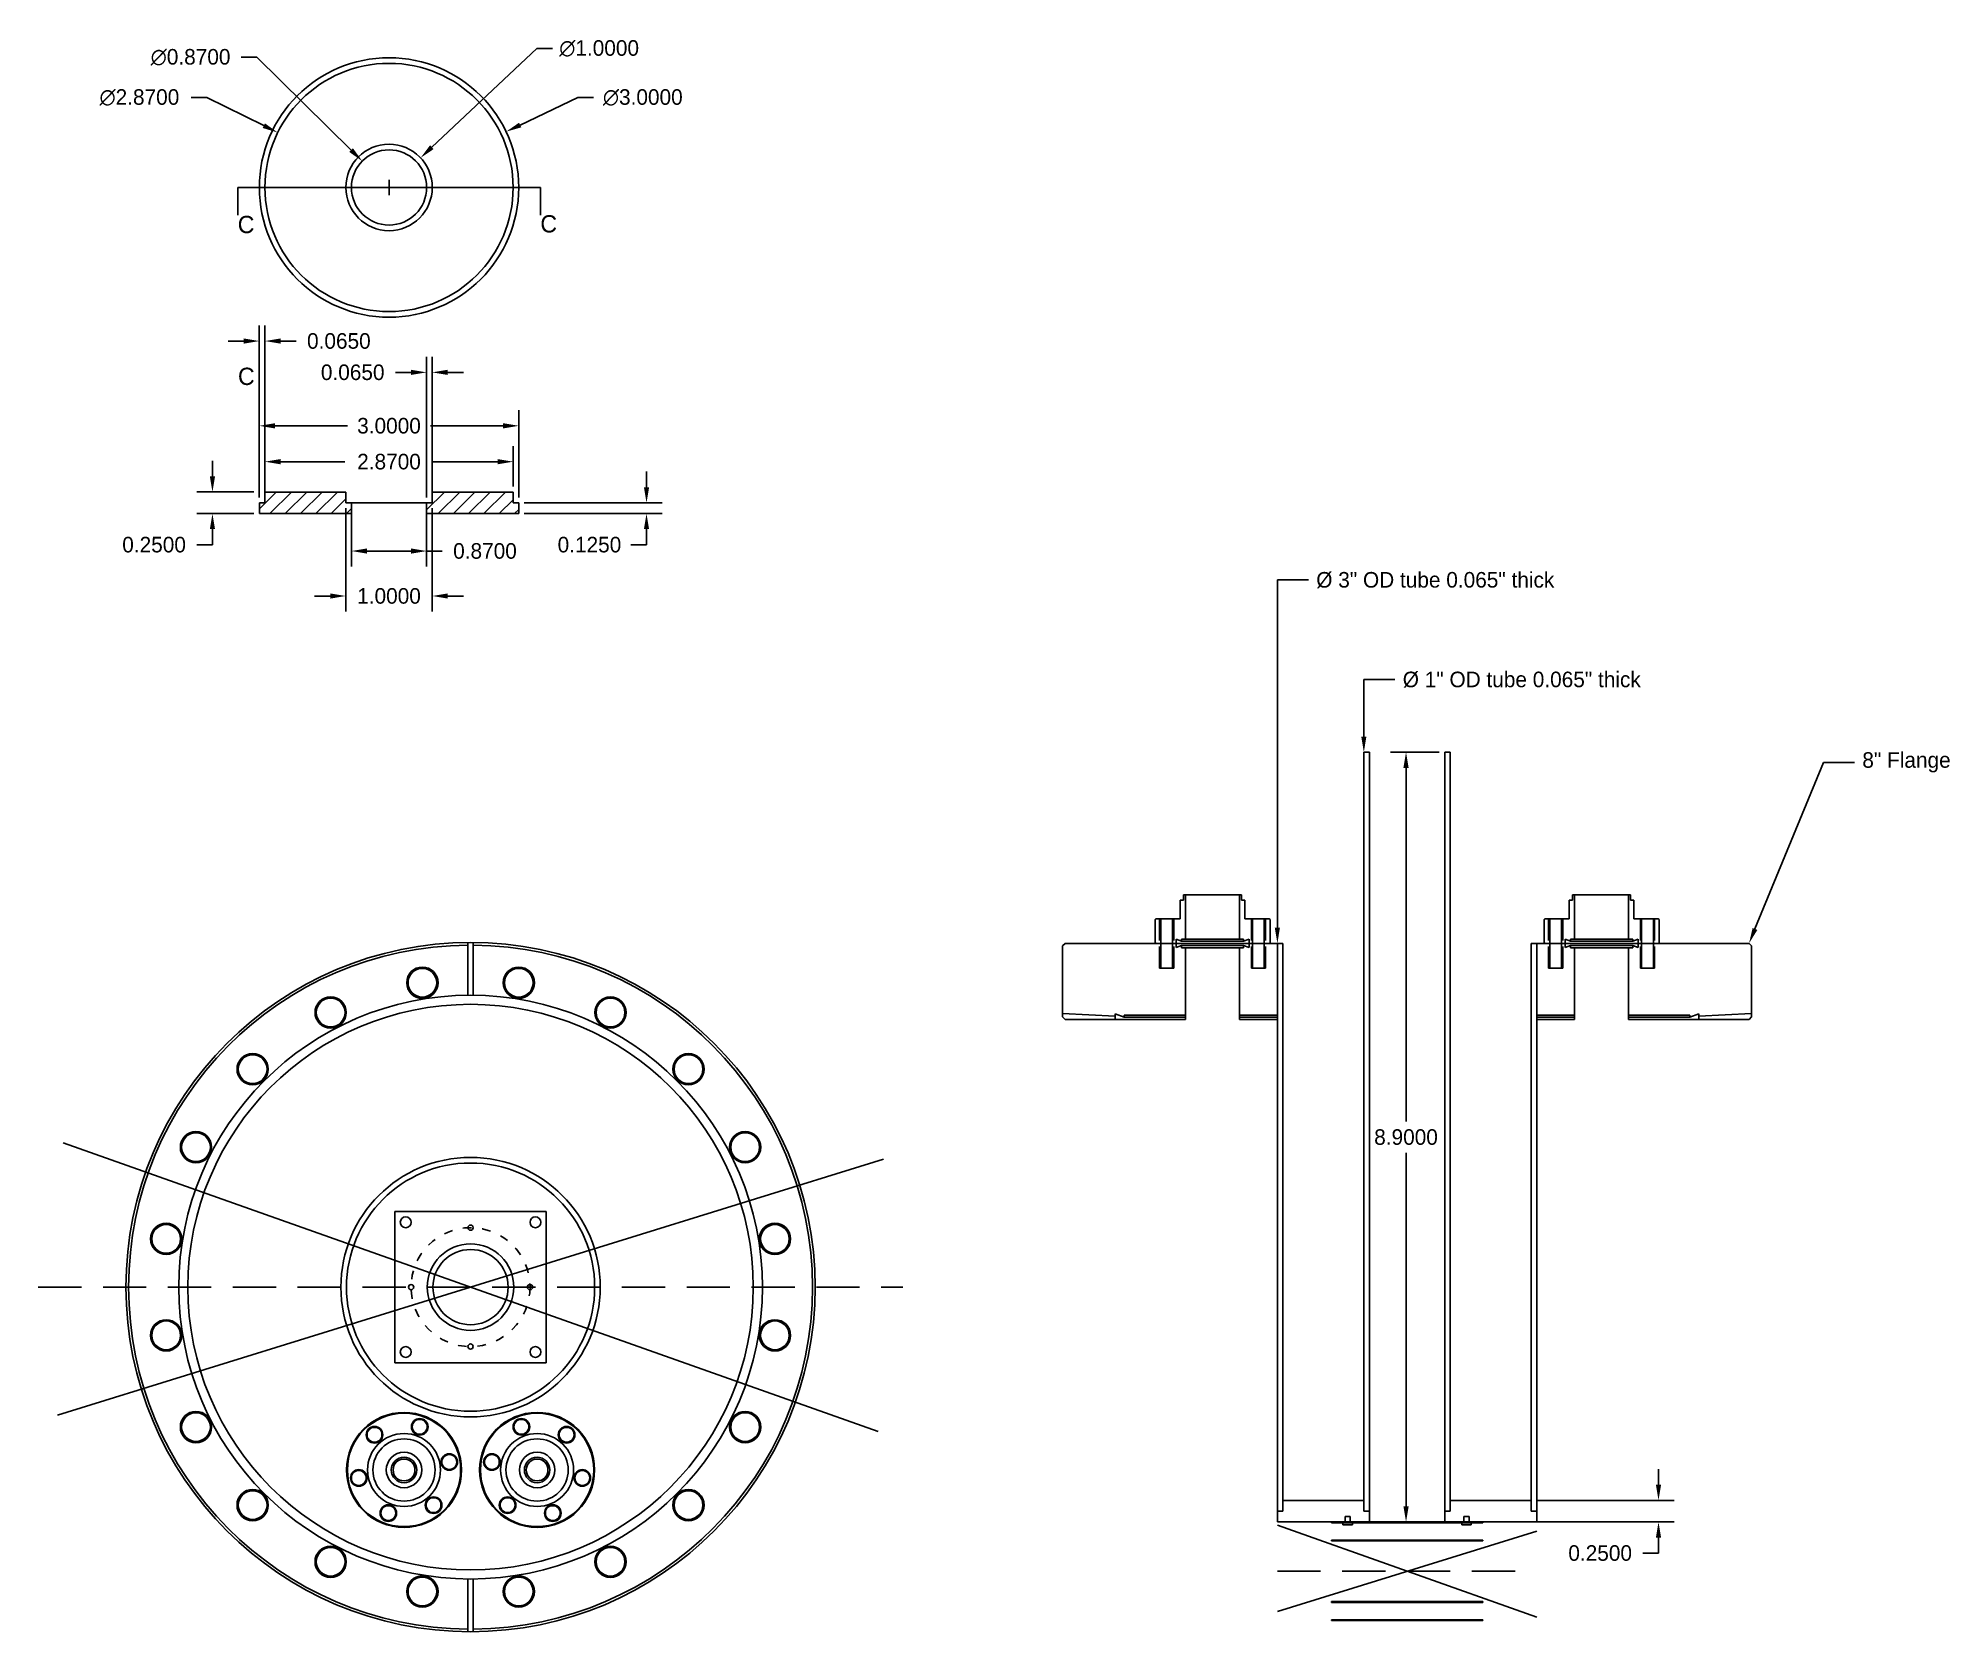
# Model space of a CAD drawing. Header units: inches. Extents: x -25 to 257, y -83 to 99.
# Drawn here: x 107.97 to 130.08, y 37.72 to 56.14 of the extents above; entities that cross this region are included whole.
import ezdxf
from ezdxf import colors
from ezdxf.entities.mleader import LeaderData, LeaderLine
from ezdxf.math import Vec2, Vec3

# ---------------------------------------------------------------- set-up
doc = ezdxf.new("R2010")
doc.units = ezdxf.units.IN
doc.header["$MEASUREMENT"] = 0
for name, pattern in [('DASHED', [0.75, 0.5, -0.25]), ('DOT2', [0.125, 0, -0.125]), ('HIDDEN', [0.375, 0.25, -0.125])]:
    doc.linetypes.add(name, pattern=pattern)
doc.layers.add('DEFAULT_2', color=8, linetype='HIDDEN')
doc.dimstyles.get("Standard").update_dxf_attribs({"dimtxt": 0.18, "dimasz": 0.18, "dimexe": 0.18, "dimexo": 0.0625, "dimgap": 0.09, "dimtad": 0, "dimtih": 1, "dimtoh": 1, "dimdec": 4, "dimzin": 0, "dimdsep": 46, "dimtxsty": 'Standard', "dimcen": 0.09, "dimadec": 0, "dimazin": 0, "dimtfac": 1, "dimtdec": 4, "dimtofl": 0, "dimtmove": 0, "dimatfit": 3, "dimfxl": 1, "dimtolj": 1, "dimtzin": 0, "dimarcsym": 0})

msp = doc.modelspace()

# ---------------------------------------------------------------- texts
at = {"char_height": 0.2, "attachment_point": 1}
for insert in [(110.2792, 54.08981), (113.7792, 54.09749), (110.28199, 52.33408)]:
    msp.add_mtext_dynamic_manual_height_columns('C', width=0.591278, gutter_width=1, heights=[0], dxfattribs=dict(at, insert=insert))

# ---------------------------------------------------------------- blocks, each defined once
blk = doc.blocks.new('*D36')
at = {"color": 0, "lineweight": -2, "transparency": 16777216}
for p, q in [((126.711, 39.417), (126.711, 39.597)), ((125.301, 39.237), (126.891, 39.237)), ((125.301, 38.987), (126.891, 38.987)), ((126.711, 38.807), (126.711, 38.627)), ((126.711, 38.627), (126.531, 38.627))]:
    blk.add_line(p, q, dxfattribs=at)
at = {"color": 0, "transparency": 16777216}
for points in [[(126.681, 39.417), (126.741, 39.417), (126.711, 39.237)], [(126.681, 38.807), (126.741, 38.807), (126.711, 38.987)]]:
    blk.add_solid(points, dxfattribs=at)
at = {"layer": 'DEFPOINTS', "color": 0, "transparency": 16777216}
for p in [(125.238, 39.237), (125.238, 38.987), (126.711, 38.987)]:
    blk.add_point(p, dxfattribs=at)
at = {"color": 0, "transparency": 16777216, "insert": (126.036, 38.627), "char_height": 0.18, "attachment_point": 5}
blk.add_mtext('\\A1;0.2500', dxfattribs=at)
blk = doc.blocks.new('*D37')
at = {"color": 0, "lineweight": -2, "transparency": 16777216}
for p, q in [((124.176, 47.887), (123.611, 47.887)), ((123.791, 47.707), (123.791, 43.617)), ((123.791, 39.167), (123.791, 43.257)), ((124.176, 38.987), (123.611, 38.987))]:
    blk.add_line(p, q, dxfattribs=at)
at = {"color": 0, "transparency": 16777216}
for points in [[(123.761, 47.707), (123.821, 47.707), (123.791, 47.887)], [(123.761, 39.167), (123.821, 39.167), (123.791, 38.987)]]:
    blk.add_solid(points, dxfattribs=at)
at = {"layer": 'DEFPOINTS', "color": 0, "transparency": 16777216}
for p in [(123.791, 47.887), (124.238, 47.887), (124.238, 38.987)]:
    blk.add_point(p, dxfattribs=at)
at = {"color": 0, "transparency": 16777216, "insert": (123.791, 43.437), "char_height": 0.18, "attachment_point": 5}
blk.add_mtext('\\A1;8.9000', dxfattribs=at)
blk = doc.blocks.new('*D38')
at = {"color": 0, "lineweight": -2, "transparency": 16777216}
for p, q in [((113.739, 56.025), (112.525, 54.884)), ((113.919, 56.025), (113.739, 56.025)), ((111.939, 54.418), (112.119, 54.418)), ((112.029, 54.328), (112.029, 54.508))]:
    blk.add_line(p, q, dxfattribs=at)
at = {"color": 0, "transparency": 16777216}
blk.add_solid([(112.504, 54.906), (112.545, 54.862), (112.394, 54.76)], dxfattribs=at)
at = {"layer": 'DEFPOINTS', "color": 0, "transparency": 16777216}
for p in [(112.394, 54.76), (111.665, 54.076)]:
    blk.add_point(p, dxfattribs=at)
at = {"color": 0, "transparency": 16777216, "insert": (114.459, 56.025), "char_height": 0.18, "attachment_point": 5}
blk.add_mtext('\\A1;∅1.0000', dxfattribs=at)
blk = doc.blocks.new('*D39')
at = {"color": 0, "lineweight": -2, "transparency": 16777216}
for p, q in [((114.214, 55.458), (113.546, 55.14)), ((114.394, 55.458), (114.214, 55.458)), ((111.939, 54.418), (112.119, 54.418)), ((112.029, 54.328), (112.029, 54.508))]:
    blk.add_line(p, q, dxfattribs=at)
at = {"color": 0, "transparency": 16777216}
blk.add_solid([(113.533, 55.167), (113.559, 55.113), (113.384, 55.063)], dxfattribs=at)
at = {"layer": 'DEFPOINTS', "color": 0, "transparency": 16777216}
for p in [(113.384, 55.063), (110.675, 53.774)]:
    blk.add_point(p, dxfattribs=at)
at = {"color": 0, "transparency": 16777216, "insert": (114.964, 55.458), "char_height": 0.18, "attachment_point": 5}
blk.add_mtext('\\A1;∅3.0000', dxfattribs=at)
blk = doc.blocks.new('*D40')
at = {"color": 0, "lineweight": -2, "transparency": 16777216}
for p, q in [((110.319, 55.923), (110.499, 55.923)), ((110.499, 55.923), (111.591, 54.849)), ((111.939, 54.418), (112.119, 54.418)), ((112.029, 54.328), (112.029, 54.508))]:
    blk.add_line(p, q, dxfattribs=at)
at = {"color": 0, "transparency": 16777216}
blk.add_solid([(111.612, 54.871), (111.57, 54.828), (111.719, 54.723)], dxfattribs=at)
at = {"layer": 'DEFPOINTS', "color": 0, "transparency": 16777216}
for p in [(111.719, 54.723), (112.339, 54.113)]:
    blk.add_point(p, dxfattribs=at)
at = {"color": 0, "transparency": 16777216, "insert": (109.734, 55.923), "char_height": 0.18, "attachment_point": 5}
blk.add_mtext('\\A1;∅0.8700', dxfattribs=at)
blk = doc.blocks.new('*D41')
at = {"color": 0, "lineweight": -2, "transparency": 16777216}
for p, q in [((109.742, 55.458), (109.922, 55.458)), ((109.922, 55.458), (110.581, 55.133)), ((111.939, 54.418), (112.119, 54.418)), ((112.029, 54.328), (112.029, 54.508))]:
    blk.add_line(p, q, dxfattribs=at)
at = {"color": 0, "transparency": 16777216}
blk.add_solid([(110.594, 55.159), (110.568, 55.106), (110.742, 55.053)], dxfattribs=at)
at = {"layer": 'DEFPOINTS', "color": 0, "transparency": 16777216}
for p in [(110.742, 55.053), (113.316, 53.783)]:
    blk.add_point(p, dxfattribs=at)
at = {"color": 0, "transparency": 16777216, "insert": (109.142, 55.458), "char_height": 0.18, "attachment_point": 5}
blk.add_mtext('\\A1;∅2.8700', dxfattribs=at)
blk = doc.blocks.new('*D42')
at = {"color": 0, "lineweight": -2, "transparency": 16777216}
for p, q in [((110.594, 50.959), (110.594, 51.427)), ((113.464, 50.959), (113.464, 51.427)), ((110.774, 51.247), (111.519, 51.247)), ((113.284, 51.247), (112.539, 51.247))]:
    blk.add_line(p, q, dxfattribs=at)
at = {"color": 0, "transparency": 16777216}
for points in [[(110.774, 51.277), (110.774, 51.217), (110.594, 51.247)], [(113.284, 51.277), (113.284, 51.217), (113.464, 51.247)]]:
    blk.add_solid(points, dxfattribs=at)
at = {"layer": 'DEFPOINTS', "color": 0, "transparency": 16777216}
for p in [(113.464, 51.247), (110.594, 50.897), (113.464, 50.897)]:
    blk.add_point(p, dxfattribs=at)
at = {"color": 0, "transparency": 16777216, "insert": (112.029, 51.247), "char_height": 0.18, "attachment_point": 5}
blk.add_mtext('\\A1;2.8700', dxfattribs=at)
blk = doc.blocks.new('*D43')
at = {"color": 0, "lineweight": -2, "transparency": 16777216}
for p, q in [((110.529, 50.834), (110.529, 51.842)), ((113.529, 50.834), (113.529, 51.842)), ((110.709, 51.662), (111.549, 51.662)), ((113.349, 51.662), (112.509, 51.662))]:
    blk.add_line(p, q, dxfattribs=at)
at = {"color": 0, "transparency": 16777216}
for points in [[(110.709, 51.692), (110.709, 51.632), (110.529, 51.662)], [(113.349, 51.692), (113.349, 51.632), (113.529, 51.662)]]:
    blk.add_solid(points, dxfattribs=at)
at = {"layer": 'DEFPOINTS', "color": 0, "transparency": 16777216}
for p in [(113.529, 51.662), (110.529, 50.772), (113.529, 50.772)]:
    blk.add_point(p, dxfattribs=at)
at = {"color": 0, "transparency": 16777216, "insert": (112.029, 51.662), "char_height": 0.18, "attachment_point": 5}
blk.add_mtext('\\A1;3.0000', dxfattribs=at)
blk = doc.blocks.new('*D44')
at = {"color": 0, "lineweight": -2, "transparency": 16777216}
for p, q in [((111.529, 50.709), (111.529, 49.514)), ((112.529, 50.709), (112.529, 49.514)), ((111.349, 49.694), (111.169, 49.694)), ((112.709, 49.694), (112.889, 49.694))]:
    blk.add_line(p, q, dxfattribs=at)
at = {"color": 0, "transparency": 16777216}
for points in [[(111.349, 49.724), (111.349, 49.664), (111.529, 49.694)], [(112.709, 49.724), (112.709, 49.664), (112.529, 49.694)]]:
    blk.add_solid(points, dxfattribs=at)
at = {"layer": 'DEFPOINTS', "color": 0, "transparency": 16777216}
for p in [(111.529, 50.772), (112.529, 50.772), (112.529, 49.694)]:
    blk.add_point(p, dxfattribs=at)
at = {"color": 0, "transparency": 16777216, "insert": (112.029, 49.694), "char_height": 0.18, "attachment_point": 5}
blk.add_mtext('\\A1;1.0000', dxfattribs=at)
blk = doc.blocks.new('*D45')
at = {"color": 0, "lineweight": -2, "transparency": 16777216}
for p, q in [((111.594, 50.709), (111.594, 50.034)), ((112.464, 50.709), (112.464, 50.034)), ((111.774, 50.214), (112.284, 50.214)), ((112.464, 50.214), (112.644, 50.214))]:
    blk.add_line(p, q, dxfattribs=at)
at = {"color": 0, "transparency": 16777216}
for points in [[(111.774, 50.244), (111.774, 50.184), (111.594, 50.214)], [(112.284, 50.244), (112.284, 50.184), (112.464, 50.214)]]:
    blk.add_solid(points, dxfattribs=at)
at = {"layer": 'DEFPOINTS', "color": 0, "transparency": 16777216}
for p in [(111.594, 50.772), (112.464, 50.772), (112.464, 50.214)]:
    blk.add_point(p, dxfattribs=at)
at = {"color": 0, "transparency": 16777216, "insert": (113.139, 50.214), "char_height": 0.18, "attachment_point": 5}
blk.add_mtext('\\A1;0.8700', dxfattribs=at)
blk = doc.blocks.new('*D46')
at = {"color": 0, "lineweight": -2, "transparency": 16777216}
for p, q in [((109.987, 51.077), (109.987, 51.257)), ((110.467, 50.897), (109.807, 50.897)), ((110.467, 50.647), (109.807, 50.647)), ((109.987, 50.467), (109.987, 50.287)), ((109.987, 50.287), (109.807, 50.287))]:
    blk.add_line(p, q, dxfattribs=at)
at = {"color": 0, "transparency": 16777216}
for points in [[(109.957, 51.077), (110.017, 51.077), (109.987, 50.897)], [(109.957, 50.467), (110.017, 50.467), (109.987, 50.647)]]:
    blk.add_solid(points, dxfattribs=at)
at = {"layer": 'DEFPOINTS', "color": 0, "transparency": 16777216}
for p in [(110.529, 50.897), (109.987, 50.647), (110.529, 50.647)]:
    blk.add_point(p, dxfattribs=at)
at = {"color": 0, "transparency": 16777216, "insert": (109.312, 50.287), "char_height": 0.18, "attachment_point": 5}
blk.add_mtext('\\A1;0.2500', dxfattribs=at)
blk = doc.blocks.new('*D47')
at = {"color": 0, "lineweight": -2, "transparency": 16777216}
for p, q in [((115.007, 50.952), (115.007, 51.132)), ((113.592, 50.772), (115.187, 50.772)), ((113.592, 50.647), (115.187, 50.647)), ((115.007, 50.467), (115.007, 50.287)), ((115.007, 50.287), (114.827, 50.287))]:
    blk.add_line(p, q, dxfattribs=at)
at = {"color": 0, "transparency": 16777216}
for points in [[(114.977, 50.952), (115.037, 50.952), (115.007, 50.772)], [(114.977, 50.467), (115.037, 50.467), (115.007, 50.647)]]:
    blk.add_solid(points, dxfattribs=at)
at = {"layer": 'DEFPOINTS', "color": 0, "transparency": 16777216}
for p in [(113.529, 50.772), (113.529, 50.647), (115.007, 50.647)]:
    blk.add_point(p, dxfattribs=at)
at = {"color": 0, "transparency": 16777216, "insert": (114.347, 50.287), "char_height": 0.18, "attachment_point": 5}
blk.add_mtext('\\A1;0.1250', dxfattribs=at)
blk = doc.blocks.new('*D48')
at = {"color": 0, "lineweight": -2, "transparency": 16777216}
for p, q in [((112.464, 50.834), (112.464, 52.46)), ((112.529, 50.834), (112.529, 52.46)), ((112.284, 52.28), (112.104, 52.28)), ((112.709, 52.28), (112.889, 52.28))]:
    blk.add_line(p, q, dxfattribs=at)
at = {"color": 0, "transparency": 16777216}
for points in [[(112.284, 52.31), (112.284, 52.25), (112.464, 52.28)], [(112.709, 52.31), (112.709, 52.25), (112.529, 52.28)]]:
    blk.add_solid(points, dxfattribs=at)
at = {"layer": 'DEFPOINTS', "color": 0, "transparency": 16777216}
for p in [(112.464, 52.28), (112.464, 50.772), (112.529, 50.772)]:
    blk.add_point(p, dxfattribs=at)
at = {"color": 0, "transparency": 16777216, "insert": (111.609, 52.28), "char_height": 0.18, "attachment_point": 5}
blk.add_mtext('\\A1;0.0650', dxfattribs=at)
blk = doc.blocks.new('*D49')
at = {"color": 0, "lineweight": -2, "transparency": 16777216}
for p, q in [((110.349, 52.642), (110.169, 52.642)), ((110.529, 50.834), (110.529, 52.822)), ((110.594, 50.834), (110.594, 52.822)), ((110.774, 52.642), (110.954, 52.642))]:
    blk.add_line(p, q, dxfattribs=at)
at = {"color": 0, "transparency": 16777216}
for points in [[(110.349, 52.672), (110.349, 52.612), (110.529, 52.642)], [(110.774, 52.672), (110.774, 52.612), (110.594, 52.642)]]:
    blk.add_solid(points, dxfattribs=at)
at = {"layer": 'DEFPOINTS', "color": 0, "transparency": 16777216}
for p in [(110.594, 52.642), (110.529, 50.772), (110.594, 50.772)]:
    blk.add_point(p, dxfattribs=at)
at = {"color": 0, "transparency": 16777216, "insert": (111.449, 52.642), "char_height": 0.18, "attachment_point": 5}
blk.add_mtext('\\A1;0.0650', dxfattribs=at)

# ---------------------------------------------------------------- dimensions: what is measured, and where the dimension line sits
for p1, p2, picture, middle in [((112.33933, 54.113), (111.71907, 54.72307), '*D40', (109.73413, 55.92298)), ((111.66488, 54.07559), (112.39353, 54.76048), '*D38', (114.45921, 56.02535)), ((113.31611, 53.78314), (110.7423, 55.05294), '*D41', (109.14187, 55.4577)), ((110.67473, 53.77351), (113.38367, 55.06256), '*D39', (114.96404, 55.4577))]:
    dim = msp.add_diameter_dim_2p(p1=p1, p2=p2, dimstyle='Standard')
    dim.commit()
    dim.dimension.update_dxf_attribs({"geometry": picture, "text_midpoint": middle, "dimtype": 163})
for base, p1, p2, picture, middle in [((110.5942, 52.64225), (110.5292, 50.77164), (110.5942, 50.77164), '*D49', (111.4492, 52.64225)), ((112.4642, 52.28008), (112.5292, 50.77164), (112.4642, 50.77164), '*D48', (111.6092, 52.28008)), ((113.5292, 51.66206), (110.5292, 50.77164), (113.5292, 50.77164), '*D43', (112.0292, 51.66206)), ((113.4642, 51.24727), (110.5942, 50.89664), (113.4642, 50.89664), '*D42', (112.0292, 51.24727)), ((112.5292, 49.69375), (111.5292, 50.77164), (112.5292, 50.77164), '*D44', (112.0292, 49.69375)), ((112.4642, 50.21391), (111.5942, 50.77164), (112.4642, 50.77164), '*D45', (113.1392, 50.21391))]:
    dim = msp.add_linear_dim(base=base, p1=p1, p2=p2, dimstyle='Standard')
    dim.commit()
    dim.dimension.update_dxf_attribs({"geometry": picture, "text_midpoint": middle})
for base, p1, p2, picture, middle in [((109.98669, 50.64664), (110.5292, 50.89664), (110.5292, 50.64664), '*D46', (109.31169, 50.28664)), ((115.0065, 50.64664), (113.5292, 50.77164), (113.5292, 50.64664), '*D47', (114.3465, 50.28664)), ((123.79092, 47.88732), (124.238, 38.98732), (124.238, 47.88732), '*D37', (123.79092, 43.43732)), ((126.71066, 38.98732), (125.238, 39.23732), (125.238, 38.98732), '*D36', (126.03566, 38.62732))]:
    dim = msp.add_linear_dim(base=base, p1=p1, p2=p2, angle=90, dimstyle='Standard')
    dim.commit()
    dim.dimension.update_dxf_attribs({"geometry": picture, "text_midpoint": middle})

# ---------------------------------------------------------------- hatches: boundary and pattern name
h = msp.add_hatch()
h.set_pattern_fill('ANSI31', color=256)
h.set_pattern_definition([(45, (-55.10819, 103.20598), (-0.08838835, 0.08838835), [])])
h.paths.add_polyline_path([(111.5292, 50.89664), (110.5942, 50.89664), (110.5942, 50.77164), (110.5292, 50.77164), (110.5292, 50.64664), (111.5942, 50.64664), (111.5942, 50.77164), (111.5292, 50.77164)])
h.paths.add_polyline_path([(113.4642, 50.89664), (112.5292, 50.89664), (112.5292, 50.77164), (112.4642, 50.77164), (112.4642, 50.64664), (113.5292, 50.64664), (113.5292, 50.77164), (113.4642, 50.77164)])

# ---------------------------------------------------------------- linework, layer by layer
for p, q in [((112.0292, 54.41804), (110.2792, 54.41804)), ((110.2792, 54.41804), (110.2792, 54.09749)), ((112.0292, 54.41804), (113.7792, 54.41804)), ((113.7792, 54.41804), (113.7792, 54.09749)), ((110.5942, 50.89664), (111.5292, 50.89664)), ((110.5942, 50.89664), (110.5942, 50.77164)), ((111.5292, 50.89664), (111.5292, 50.77164)), ((113.4642, 50.89664), (112.5292, 50.89664)), ((112.5292, 50.89664), (112.5292, 50.77164)), ((113.4642, 50.89664), (113.4642, 50.77164)), ((110.5942, 50.77164), (110.5292, 50.77164)), ((110.5292, 50.77164), (110.5292, 50.64664)), ((110.5292, 50.64664), (111.5942, 50.64664)), ((111.5292, 50.77164), (111.5942, 50.77164)), ((111.5942, 50.77164), (111.5942, 50.64664)), ((111.5942, 50.77164), (112.4642, 50.77164)), ((112.5292, 50.77164), (112.4642, 50.77164)), ((112.4642, 50.77164), (112.4642, 50.64664)), ((113.5292, 50.64664), (112.4642, 50.64664)), ((113.4642, 50.77164), (113.5292, 50.77164)), ((113.5292, 50.77164), (113.5292, 50.64664)), ((123.303, 47.88732), (123.303, 39.23732)), ((123.303, 47.88732), (123.368, 47.88732)), ((123.368, 39.11232), (123.368, 47.88732)), ((124.303, 47.88732), (124.238, 47.88732)), ((124.238, 39.11232), (124.238, 47.88732)), ((124.303, 47.88732), (124.303, 39.23732)), ((122.303, 45.67732), (122.303, 39.11232)), ((122.303, 45.67732), (122.368, 45.67732)), ((122.368, 45.67732), (122.368, 39.23732)), ((125.303, 45.67732), (125.238, 45.67732)), ((125.238, 45.67732), (125.238, 39.23732)), ((125.303, 45.67732), (125.303, 39.11232)), ((120.94, 45.39232), (121.104, 45.39232)), ((122.002, 45.39232), (122.166, 45.39232)), ((125.44, 45.39232), (125.604, 45.39232)), ((126.502, 45.39232), (126.666, 45.39232)), ((112.0971, 40.82763), (112.0971, 42.57763)), ((112.0971, 42.57763), (113.8471, 42.57763)), ((112.0971, 42.57763), (112.0971, 42.45263)), ((113.8471, 42.57763), (113.8471, 40.82763)), ((113.8471, 40.82763), (112.0971, 40.82763)), ((122.368, 39.23732), (123.303, 39.23732)), ((122.368, 39.23732), (122.368, 39.11232)), ((123.303, 39.23732), (123.303, 39.11232)), ((125.238, 39.23732), (124.303, 39.23732)), ((124.303, 39.23732), (124.303, 39.11232)), ((125.238, 39.23732), (125.238, 39.11232)), ((122.368, 39.11232), (122.303, 39.11232)), ((122.303, 39.11232), (122.303, 38.98732)), ((122.303, 38.98732), (123.368, 38.98732)), ((122.928, 38.97732), (122.928, 38.98732)), ((122.928, 38.98732), (124.678, 38.98732)), ((124.678, 38.97732), (122.928, 38.97732)), ((123.0605, 38.95232), (123.0605, 38.97732)), ((123.1705, 38.95232), (123.0605, 38.95232)), ((123.1455, 39.04982), (123.0855, 39.04982)), ((123.0855, 39.04982), (123.0855, 38.98732)), ((123.178, 38.98732), (123.1155, 38.98732)), ((123.803, 38.98732), (123.1155, 38.98732)), ((123.1455, 38.98732), (123.1455, 39.04982)), ((123.1705, 38.95232), (123.1705, 38.97732)), ((123.303, 39.11232), (123.368, 39.11232)), ((123.368, 39.11232), (123.368, 38.98732)), ((124.303, 39.11232), (124.238, 39.11232)), ((124.238, 39.11232), (124.238, 38.98732)), ((125.303, 38.98732), (124.238, 38.98732)), ((124.4355, 38.95232), (124.4355, 38.97732)), ((124.4355, 38.95232), (124.5455, 38.95232)), ((124.4605, 38.98732), (124.4605, 39.04982)), ((124.4605, 39.04982), (124.5205, 39.04982)), ((124.5205, 39.04982), (124.5205, 38.98732)), ((124.5455, 38.95232), (124.5455, 38.97732)), ((124.678, 38.98732), (124.678, 38.97732)), ((125.238, 39.11232), (125.303, 39.11232)), ((125.303, 39.11232), (125.303, 38.98732)), ((124.678, 38.77732), (122.928, 38.77732)), ((122.928, 38.77732), (122.928, 38.76732)), ((122.928, 38.76732), (124.678, 38.76732)), ((124.678, 38.76732), (124.678, 38.77732)), ((122.928, 38.05732), (122.928, 38.06732)), ((122.928, 38.06732), (124.678, 38.06732)), ((124.678, 38.05732), (122.928, 38.05732)), ((124.678, 38.06732), (124.678, 38.05732)), ((124.678, 37.85732), (122.928, 37.85732)), ((122.928, 37.85732), (122.928, 37.84732)), ((122.928, 37.84732), (124.678, 37.84732)), ((123.178, 37.84732), (123.1155, 37.84732)), ((124.678, 37.84732), (124.678, 37.85732))]:
    msp.add_line(p, q)
at = {"color": 7, "linetype": 'Continuous'}
for p, q in [((121.888, 46.23732), (121.218, 46.23732)), ((121.218, 46.17732), (121.218, 46.23732)), ((121.2405, 45.72732), (121.2405, 46.23732)), ((121.8655, 45.72732), (121.8655, 46.23732)), ((121.888, 46.17732), (121.888, 46.23732)), ((126.388, 46.23732), (125.718, 46.23732)), ((125.718, 46.17732), (125.718, 46.23732)), ((125.7405, 45.72732), (125.7405, 46.23732)), ((126.3655, 45.72732), (126.3655, 46.23732)), ((126.388, 46.17732), (126.388, 46.23732)), ((121.179, 46.17732), (121.218, 46.17732)), ((121.179, 45.96232), (121.179, 46.17732)), ((121.888, 46.17732), (121.927, 46.17732)), ((121.927, 45.96232), (121.927, 46.17732)), ((125.679, 46.17732), (125.718, 46.17732)), ((125.679, 45.96232), (125.679, 46.17732)), ((126.388, 46.17732), (126.427, 46.17732)), ((126.427, 45.96232), (126.427, 46.17732)), ((120.888, 45.95232), (120.898, 45.96232)), ((120.888, 45.68732), (120.888, 45.95232)), ((120.898, 45.96232), (121.179, 45.96232)), ((120.954, 45.96232), (120.954, 45.67732)), ((121.09, 45.96232), (121.09, 45.67732)), ((121.927, 45.96232), (122.208, 45.96232)), ((122.016, 45.96232), (122.016, 45.67732)), ((122.152, 45.96232), (122.152, 45.67732)), ((122.218, 45.95232), (122.208, 45.96232)), ((122.218, 45.68732), (122.218, 45.95232)), ((125.388, 45.95232), (125.398, 45.96232)), ((125.388, 45.68732), (125.388, 45.95232)), ((125.398, 45.96232), (125.679, 45.96232)), ((125.454, 45.96232), (125.454, 45.67732)), ((125.59, 45.96232), (125.59, 45.67732)), ((126.427, 45.96232), (126.708, 45.96232)), ((126.516, 45.96232), (126.516, 45.67732)), ((126.652, 45.96232), (126.652, 45.67732)), ((126.718, 45.95232), (126.708, 45.96232)), ((126.718, 45.68732), (126.718, 45.95232)), ((112.94085, 45.07749), (112.94085, 45.68751)), ((113.00335, 45.68751), (113.00335, 45.07749)), ((119.818, 45.64732), (119.848, 45.67732)), ((119.818, 44.86734), (119.818, 45.64732)), ((119.848, 45.67732), (122.303, 45.67732)), ((120.898, 45.67732), (120.888, 45.68732)), ((120.898, 45.67732), (122.208, 45.67732)), ((120.954, 45.39232), (120.954, 45.67732)), ((121.09, 45.39232), (121.09, 45.67732)), ((121.131, 45.72589), (121.193, 45.70332)), ((121.131, 45.72589), (121.131, 45.67732)), ((121.131, 45.62875), (121.131, 45.67732)), ((121.131, 45.62875), (121.193, 45.65132)), ((121.913, 45.72732), (121.193, 45.72732)), ((121.193, 45.72732), (121.193, 45.70332)), ((121.193, 45.70332), (121.913, 45.70332)), ((121.193, 45.65132), (121.913, 45.65132)), ((121.193, 45.62732), (121.193, 45.65132)), ((121.913, 45.62732), (121.193, 45.62732)), ((121.2405, 45.62732), (121.2405, 44.79732)), ((121.8655, 45.62732), (121.8655, 44.79732)), ((121.913, 45.72732), (121.913, 45.70332)), ((121.975, 45.72589), (121.913, 45.70332)), ((121.913, 45.62732), (121.913, 45.65132)), ((121.975, 45.62875), (121.913, 45.65132)), ((121.975, 45.72589), (121.975, 45.67732)), ((121.975, 45.62875), (121.975, 45.67732)), ((122.016, 45.39232), (122.016, 45.67732)), ((122.152, 45.39232), (122.152, 45.67732)), ((122.208, 45.67732), (122.218, 45.68732)), ((127.758, 45.67732), (125.303, 45.67732)), ((125.398, 45.67732), (125.388, 45.68732)), ((125.398, 45.67732), (126.708, 45.67732)), ((125.454, 45.39232), (125.454, 45.67732)), ((125.59, 45.39232), (125.59, 45.67732)), ((125.631, 45.72589), (125.693, 45.70332)), ((125.631, 45.72589), (125.631, 45.67732)), ((125.631, 45.62875), (125.631, 45.67732)), ((125.631, 45.62875), (125.693, 45.65132)), ((126.413, 45.72732), (125.693, 45.72732)), ((125.693, 45.72732), (125.693, 45.70332)), ((125.693, 45.70332), (126.413, 45.70332)), ((125.693, 45.65132), (126.413, 45.65132)), ((125.693, 45.62732), (125.693, 45.65132)), ((126.413, 45.62732), (125.693, 45.62732)), ((125.7405, 45.62732), (125.7405, 44.79732)), ((126.3655, 45.62732), (126.3655, 44.79732)), ((126.413, 45.72732), (126.413, 45.70332)), ((126.475, 45.72589), (126.413, 45.70332)), ((126.413, 45.62732), (126.413, 45.65132)), ((126.475, 45.62875), (126.413, 45.65132)), ((126.475, 45.72589), (126.475, 45.67732)), ((126.475, 45.62875), (126.475, 45.67732)), ((126.516, 45.39232), (126.516, 45.67732)), ((126.652, 45.39232), (126.652, 45.67732)), ((126.708, 45.67732), (126.718, 45.68732)), ((127.788, 45.64732), (127.758, 45.67732)), ((127.788, 44.86734), (127.788, 45.64732)), ((120.428, 44.83537), (119.818, 44.86734)), ((119.81812, 44.82732), (119.81812, 44.86733)), ((119.81812, 44.82732), (119.84813, 44.79732)), ((119.84813, 44.79732), (121.2405, 44.79732)), ((120.428, 44.86154), (120.428, 44.83537)), ((120.428, 44.86154), (120.533, 44.82332)), ((120.42815, 44.83536), (120.42815, 44.79732)), ((120.533, 44.84732), (120.533, 44.82332)), ((120.533, 44.84732), (121.2405, 44.84732)), ((120.533, 44.82332), (121.2405, 44.82332)), ((121.8655, 44.84732), (122.303, 44.84732)), ((121.8655, 44.82332), (122.303, 44.82332)), ((121.8655, 44.79732), (122.303, 44.79732)), ((125.303, 44.84732), (125.7405, 44.84732)), ((125.303, 44.82332), (125.7405, 44.82332)), ((125.303, 44.79732), (125.7405, 44.79732)), ((126.3655, 44.84732), (127.073, 44.84732)), ((126.3655, 44.82332), (127.073, 44.82332)), ((126.3655, 44.79732), (127.75788, 44.79732)), ((127.178, 44.86154), (127.073, 44.82332)), ((127.073, 44.84732), (127.073, 44.82332)), ((127.17786, 44.83536), (127.17786, 44.79732)), ((127.178, 44.83537), (127.788, 44.86734)), ((127.178, 44.86154), (127.178, 44.83537)), ((127.75788, 44.79732), (127.78788, 44.82732)), ((127.78788, 44.82732), (127.78788, 44.86733)), ((112.94085, 37.71776), (112.94085, 38.32778)), ((113.00335, 38.32778), (113.00335, 37.71776))]:
    msp.add_line(p, q, dxfattribs=at)
at = {"color": 1}
for p, q in [((108.25912, 43.37231), (117.68508, 40.03296)), ((117.74767, 43.18384), (108.19653, 40.22143)), ((122.303, 38.94873), (125.303, 37.88591)), ((125.303, 38.88257), (122.303, 37.95208))]:
    msp.add_line(p, q, dxfattribs=at)
at = {"color": 1, "linetype": 'DASHED'}
for p, q in [((107.9721, 41.70263), (117.9721, 41.70263)), ((122.303, 38.41732), (125.303, 38.41732))]:
    msp.add_line(p, q, dxfattribs=at)
for centre, radius in [((112.0292, 54.41804), 1.5), ((112.0292, 54.41804), 1.435), ((112.0292, 54.41804), 0.5), ((112.0292, 54.41804), 0.435), ((112.9721, 41.70263), 1.5), ((112.9721, 41.70263), 1.435), ((112.2221, 42.45263), 0.0625), ((113.7221, 42.45263), 0.0625), ((112.9721, 42.39013), 0.03), ((112.9721, 41.70263), 0.5), ((112.9721, 41.70263), 0.435), ((112.2846, 41.70263), 0.03), ((113.6596, 41.70263), 0.03), ((112.2221, 40.95263), 0.0625), ((112.9721, 41.01513), 0.03), ((113.7221, 40.95263), 0.0625)]:
    msp.add_circle(centre, radius)
at = {"color": 7, "linetype": 'Continuous'}
for centre, radius in [((112.9721, 41.70263), 3.985), ((112.41457, 45.22275), 0.181), ((112.41457, 45.22275), 0.166), ((113.52963, 45.22275), 0.181), ((113.52963, 45.22275), 0.166), ((112.9721, 41.70263), 3.375), ((112.9721, 41.70263), 3.27), ((111.35408, 44.87818), 0.181), ((111.35408, 44.87818), 0.166), ((114.59012, 44.87818), 0.181), ((114.59012, 44.87818), 0.166), ((110.45197, 44.22276), 0.181), ((110.45197, 44.22276), 0.166), ((115.49223, 44.22276), 0.181), ((115.49223, 44.22276), 0.166), ((109.79655, 43.32066), 0.181), ((109.79655, 43.32066), 0.166), ((116.14765, 43.32066), 0.181), ((116.14765, 43.32066), 0.166), ((109.45198, 42.26017), 0.181), ((109.45198, 42.26017), 0.166), ((116.49222, 42.26017), 0.181), ((116.49222, 42.26017), 0.166), ((109.45198, 41.1451), 0.181), ((109.45198, 41.1451), 0.166), ((116.49222, 41.1451), 0.181), ((116.49222, 41.1451), 0.166), ((109.79655, 40.08461), 0.181), ((109.79655, 40.08461), 0.166), ((112.20255, 39.58833), 0.665), ((112.20255, 39.58833), 0.655), ((113.74164, 39.58833), 0.665), ((113.74164, 39.58833), 0.655), ((116.14765, 40.08461), 0.181), ((116.14765, 40.08461), 0.166), ((111.86123, 39.99509), 0.096), ((111.86123, 39.99509), 0.086), ((112.38417, 40.0873), 0.096), ((112.38417, 40.0873), 0.086), ((113.56003, 40.0873), 0.096), ((113.56003, 40.0873), 0.086), ((114.08297, 39.99509), 0.096), ((114.08297, 39.99509), 0.086), ((112.20255, 39.58833), 0.422), ((112.20255, 39.58833), 0.36), ((112.20255, 39.58833), 0.20501), ((113.74164, 39.58833), 0.422), ((113.74164, 39.58833), 0.36), ((113.74164, 39.58833), 0.20501), ((111.67962, 39.49612), 0.096), ((111.67962, 39.49612), 0.086), ((112.20255, 39.58833), 0.14699), ((112.20255, 39.58833), 0.126), ((112.72549, 39.68053), 0.096), ((112.72549, 39.68053), 0.086), ((113.21871, 39.68053), 0.096), ((113.21871, 39.68053), 0.086), ((113.74164, 39.58833), 0.14699), ((113.74164, 39.58833), 0.126), ((114.26458, 39.49612), 0.096), ((114.26458, 39.49612), 0.086), ((110.45197, 39.1825), 0.181), ((115.49223, 39.1825), 0.181), ((110.45197, 39.1825), 0.166), ((112.02094, 39.08935), 0.096), ((112.02094, 39.08935), 0.086), ((112.54387, 39.18156), 0.096), ((112.54387, 39.18156), 0.086), ((113.40032, 39.18156), 0.096), ((113.40032, 39.18156), 0.086), ((113.92326, 39.08935), 0.096), ((113.92326, 39.08935), 0.086), ((115.49223, 39.1825), 0.166), ((111.35408, 38.52709), 0.181), ((111.35408, 38.52709), 0.166), ((114.59012, 38.52709), 0.181), ((114.59012, 38.52709), 0.166), ((112.41457, 38.18251), 0.181), ((112.41457, 38.18251), 0.166), ((113.52963, 38.18251), 0.181), ((113.52963, 38.18251), 0.166)]:
    msp.add_circle(centre, radius, dxfattribs=at)
at = {"linetype": 'DOT2'}
msp.add_circle((112.9721, 41.70263), 0.6875, dxfattribs=at)
at = {"color": 7, "linetype": 'Continuous'}
for start, end in [(90.452721, 269.547279), (270.452721, 89.547279)]:
    msp.add_arc((112.9721, 41.70263), 3.955, start, end, dxfattribs=at)
at = {"layer": 'DEFAULT_2', "color": 8, "linetype": 'HIDDEN'}
for p, q in [((120.94, 45.96232), (120.94, 45.67732)), ((121.104, 45.96232), (121.104, 45.67732)), ((122.002, 45.96232), (122.002, 45.67732)), ((122.166, 45.96232), (122.166, 45.67732)), ((125.44, 45.96232), (125.44, 45.67732)), ((125.604, 45.96232), (125.604, 45.67732)), ((126.502, 45.96232), (126.502, 45.67732)), ((126.666, 45.96232), (126.666, 45.67732)), ((120.94, 45.39232), (120.94, 45.67732)), ((121.104, 45.39232), (121.104, 45.67732)), ((122.002, 45.39232), (122.002, 45.67732)), ((122.166, 45.39232), (122.166, 45.67732)), ((125.44, 45.39232), (125.44, 45.67732)), ((125.604, 45.39232), (125.604, 45.67732)), ((126.502, 45.39232), (126.502, 45.67732)), ((126.666, 45.39232), (126.666, 45.67732))]:
    msp.add_line(p, q, dxfattribs=at)

msp.set_redraw_order([(e.dxf.handle, doc.entitydb.next_handle()) for e in msp.query("TEXT MTEXT ATTDEF DIMENSION ARC_DIMENSION")])  # texts and dimensions are drawn at this point

# ---------------------------------------------------------------- leaders
ml = msp.add_multileader_mtext('Standard')
ml.set_content('%%C 3" OD tube 0.065" thick', color=256)
ml.set_leader_properties()
ml.build(insert=Vec2(0, 0))
ml.multileader.update_dxf_attribs({"dogleg_length": 0.36, "arrow_head_size": 0.18})
ctx = ml.context
ctx.base_point, ctx.char_height, ctx.arrow_head_size, ctx.landing_gap_size, ctx.plane_origin = Vec3(122.663, 49.88139), 0.18, 0.18, 0.09, Vec3(122.303, 45.67732)
notes = []
notes.append((ctx, [(0, (1, 1, 0), (122.303, 49.88139), (1, 0), 0.36, [(0, [(122.303, 45.67732)], 0, [])])]))
ctx.mtext.insert, ctx.mtext.flow_direction = Vec3(122.753, 49.97139), 5
ml = msp.add_multileader_mtext('Standard')
ml.set_content('%%C 1" OD tube 0.065" thick', color=256)
ml.set_leader_properties()
ml.build(insert=Vec2(0, 0))
ml.multileader.update_dxf_attribs({"dogleg_length": 0.36, "arrow_head_size": 0.18})
ctx = ml.context
ctx.base_point, ctx.char_height, ctx.arrow_head_size, ctx.landing_gap_size, ctx.plane_origin = Vec3(123.663, 48.72936), 0.18, 0.18, 0.09, Vec3(123.303, 47.88732)
notes.append((ctx, [(0, (1, 1, 0), (123.303, 48.72936), (1, 0), 0.36, [(0, [(123.303, 47.88732)], 0, [])])]))
ctx.mtext.insert, ctx.mtext.flow_direction = Vec3(123.753, 48.81936), 5
ml = msp.add_multileader_mtext('Standard')
ml.set_content('8" Flange', color=256)
ml.set_leader_properties()
ml.build(insert=Vec2(0, 0))
ml.multileader.update_dxf_attribs({"dogleg_length": 0.36, "arrow_head_size": 0.18})
ctx = ml.context
ctx.base_point, ctx.char_height, ctx.arrow_head_size, ctx.landing_gap_size, ctx.plane_origin = Vec3(128.97796, 47.76789), 0.18, 0.18, 0.09, Vec3(127.758, 45.67732)
notes.append((ctx, [(0, (1, 1, 0), (128.61796, 47.76789), (1, 0), 0.36, [(0, [(127.758, 45.67732)], 0, [])])]))
ctx.mtext.insert, ctx.mtext.flow_direction = Vec3(129.06796, 47.88789), 5
for ctx, leaders in notes:
    for number, flags, end, landing, length, lines in leaders:
        leader = LeaderData()
        leader.index, (leader.has_last_leader_line, leader.has_dogleg_vector, leader.attachment_direction) = number, flags
        leader.last_leader_point, leader.dogleg_vector, leader.dogleg_length = Vec3(end), Vec3(landing), length
        for number, points, colour, breaks in lines:
            line = LeaderLine()
            line.index, line.vertices, line.color, line.breaks = number, Vec3.list(points), colors.encode_raw_color(colour), breaks
            leader.lines.append(line)
        ctx.leaders.append(leader)

doc.saveas('drawing.dxf')
